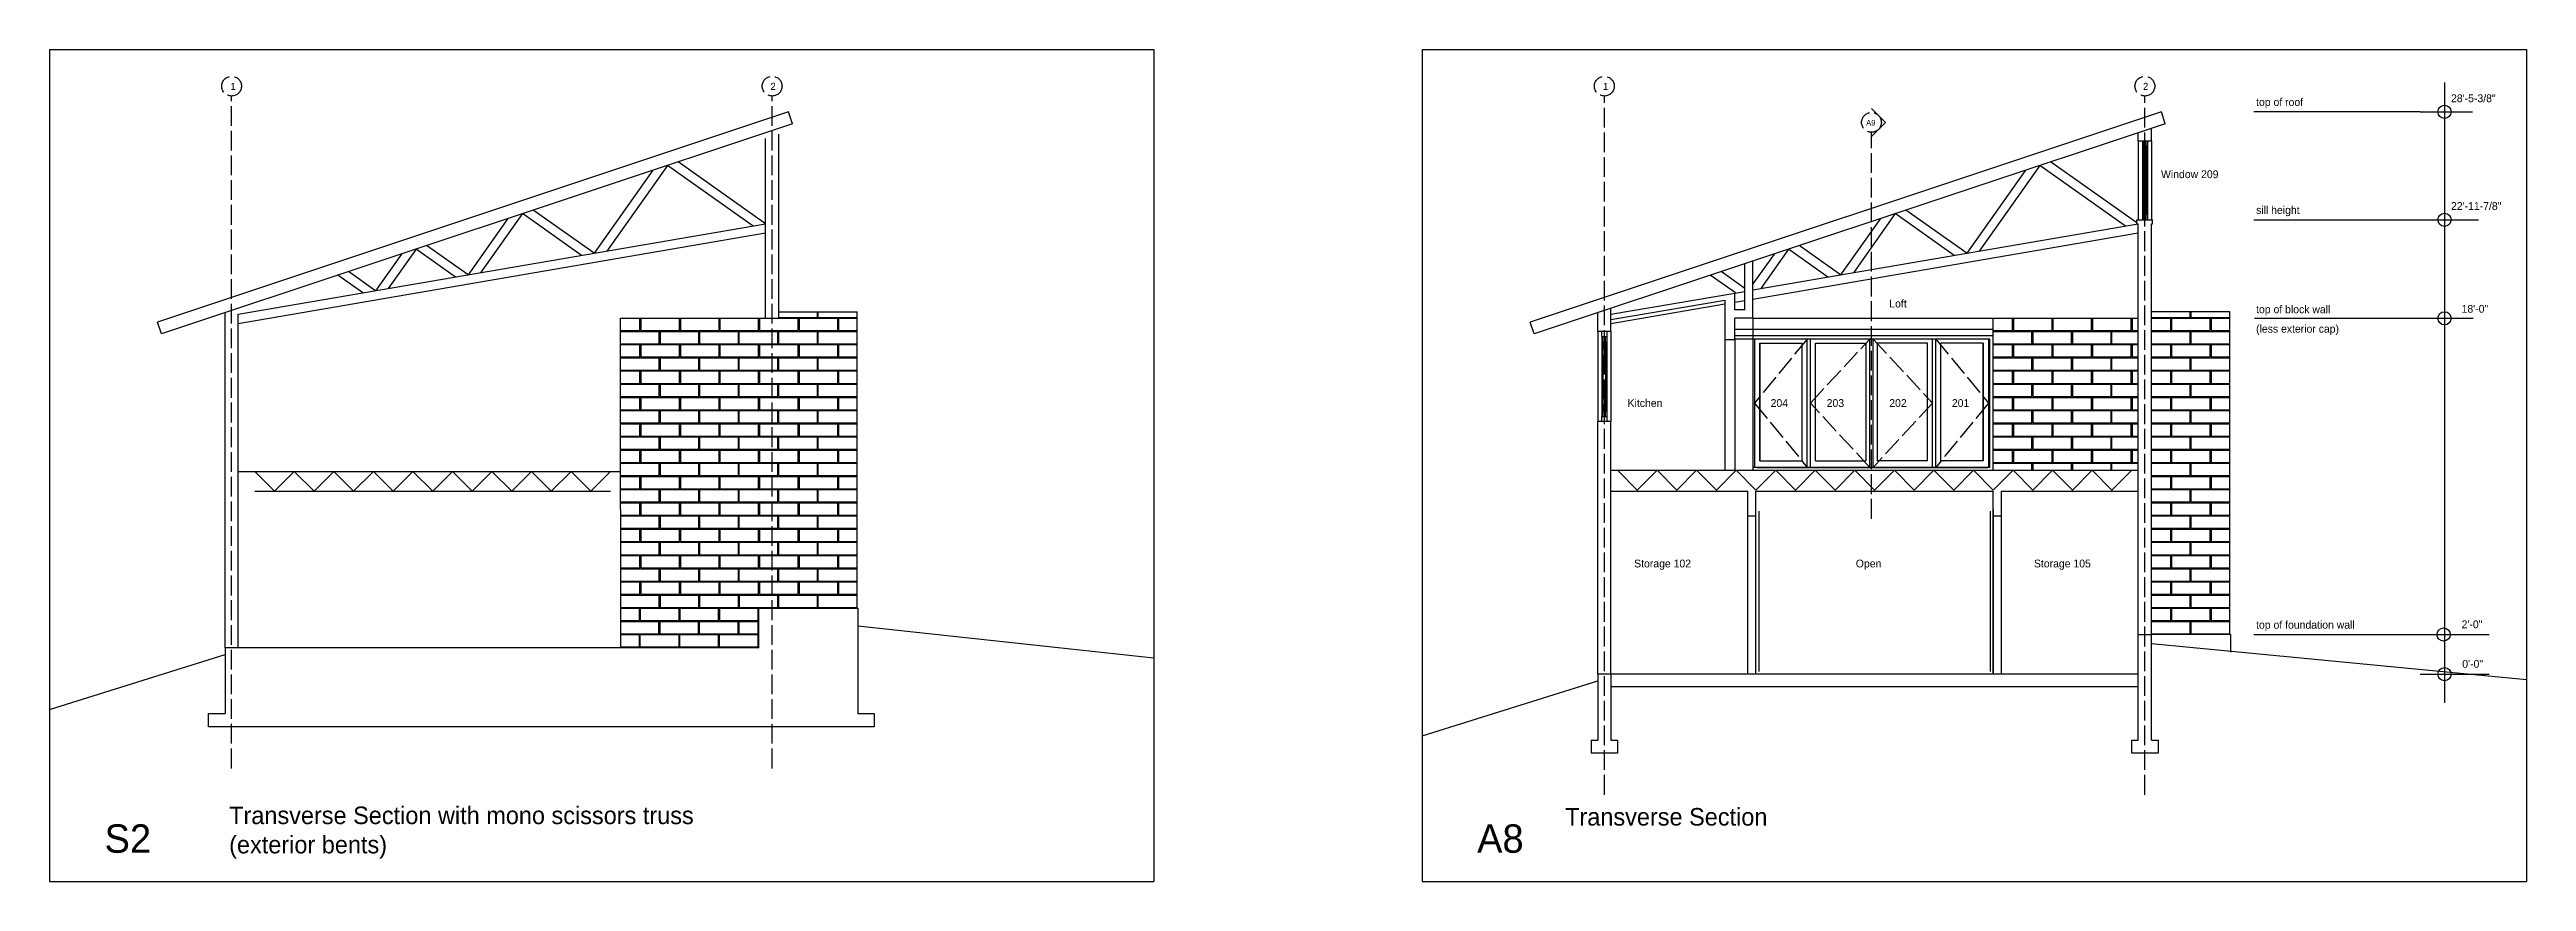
# Model space of a CAD drawing. Header units: inches. Extents: x 1267 to 6358, y -2516 to 4336.
# Drawn here: x 2972 to 4475, y -2516 to -2011 of the extents above; entities that cross this region are included whole.
import ezdxf

# ---------------------------------------------------------------- set-up
doc = ezdxf.new("R2010")
doc.units = ezdxf.units.IN
doc.header["$MEASUREMENT"] = 0
doc.linetypes.add('ACAD_ISO02W100', pattern=[15, 12, -3])
for name, color, linetype in [('blocks', 251, 'Continuous'), ('const', 7, 'Continuous'), ('e1', 7, 'Continuous'), ('e2', 251, 'Continuous'), ('glass', 172, 'Continuous'), ('glassSwing', 172, 'ACAD_ISO02W100'), ('grid', 252, 'ACAD_ISO02W100'), ('walls', 7, 'Continuous')]:
    doc.layers.add(name, color=color, linetype=linetype)

msp = doc.modelspace()

# ---------------------------------------------------------------- texts
at = {"layer": 'const', "attachment_point": 1}
for s, insert, char_height, width in [('1', (3081.5, -2031.3), 4.26, 1625.197), ('2', (3409.2, -2031.3), 4.26, 1625.197), ('1', (3914.4, -2031.3), 4.26, 1625.197), ('2', (4242.1, -2031.3), 4.26, 1625.197), ('top of roof', (4310.7, -2040.6), 4.736, 1805.775), ('28\'-5-3/8"', (4429, -2038.3), 4.74, 1805.775), ('A9', (4074.1, -2053.8), 3.41, 1300.158), ('Window 209', (4253, -2084.4), 4.74, 1805.775), ('22\'-11-7/8"', (4429, -2103.7), 4.736, 1805.775), ('sill height', (4310.7, -2106.1), 4.736, 1805.775), ('Loft', (4088.1, -2162.9), 4.74, 1805.775), ('top of block wall', (4310.7, -2166.4), 4.736, 1805.775), ('(less exterior cap)', (4310.7, -2178.2), 4.736, 1805.775), ('18\'-0"', (4435.4, -2166.1), 4.74, 1805.775), ('Kitchen', (3929.3, -2223.3), 4.74, 1805.775), ('204', (4016.1, -2223.3), 4.74, 1805.775), ('203', (4050.1, -2223.3), 4.74, 1805.775), ('202', (4088.1, -2223.3), 4.74, 1805.775), ('201', (4126.1, -2223.3), 4.74, 1805.775), ('Storage 102', (3933.3, -2320.7), 4.736, 1805.775), ('Open', (4067.8, -2320.7), 4.74, 1805.775), ('Storage 105', (4175.9, -2320.7), 4.736, 1805.775), ('top of foundation wall', (4310.7, -2357.9), 4.736, 1805.775), ('2\'-0"', (4435.4, -2357.6), 4.74, 1805.775), ('0\'-0"', (4435.8, -2381.6), 4.74, 1805.775), ('Transverse Section with mono scissors truss\\P(exterior bents)', (3080.7, -2470.6), 10.656, 4062.993), ('Transverse Section', (3891.4, -2471.5), 10.656, 4062.993), ('S2', (3005.1, -2481.4), 17.26, 6582.049), ('A8', (3838, -2481.4), 17.26, 6582.049)]:
    msp.add_mtext(s, dxfattribs=dict(at, insert=insert, char_height=char_height, width=width))

# ---------------------------------------------------------------- linework, layer by layer
for p, q in [((2971.7, -2011.1), (3641.8, -2011.1)), ((2971.7, -2011.1), (2971.7, -2516.1)), ((3641.8, -2011.1), (3641.8, -2516.1)), ((3804.6, -2011.1), (4474.8, -2011.1)), ((3804.6, -2011.1), (3804.6, -2516.1)), ((4474.8, -2011.1), (4474.8, -2516.1)), ((3402.2, -2350.2), (3414.2, -2350.2)), ((4239.2, -2366.2), (4247.2, -2366.2)), ((2971.7, -2516.1), (3641.8, -2516.1)), ((3804.6, -2516.1), (4474.8, -2516.1))]:
    msp.add_line(p, q)
at = {"layer": 'blocks'}
for p, q in [((3330, -2181.7), (3330, -2174.2)), ((3330.5, -2174.2), (3330.5, -2181.7)), ((3354, -2181.7), (3354, -2174.2)), ((3354.5, -2174.2), (3354.5, -2181.7)), ((3378, -2181.7), (3378, -2174.2)), ((3378.5, -2174.2), (3378.5, -2181.7)), ((3402, -2181.7), (3402, -2174.2)), ((3402.5, -2174.2), (3402.5, -2181.7)), ((3414.2, -2173.7), (3414.2, -2170.2)), ((3414.2, -2173.7), (3437.7, -2173.7)), ((3414.2, -2174.2), (3426, -2174.2)), ((3426, -2181.7), (3426, -2174.2)), ((3426.5, -2174.2), (3450, -2174.2)), ((3426.5, -2174.2), (3426.5, -2181.7)), ((3437.7, -2173.7), (3437.7, -2170.2)), ((3438.2, -2173.7), (3438.2, -2170.2)), ((3438.2, -2173.7), (3461.7, -2173.7)), ((3450, -2181.7), (3450, -2174.2)), ((3450.5, -2174.2), (3461.7, -2174.2)), ((3450.5, -2174.2), (3450.5, -2181.7)), ((4162.9, -2181.7), (4162.9, -2174.2)), ((4163.4, -2174.2), (4163.4, -2181.7)), ((4186.9, -2181.7), (4186.9, -2174.2)), ((4187.4, -2174.2), (4187.4, -2181.7)), ((4210.9, -2181.7), (4210.9, -2174.2)), ((4211.4, -2174.2), (4211.4, -2181.7)), ((4234.9, -2181.7), (4234.9, -2174.2)), ((4235.4, -2174.2), (4235.4, -2181.7)), ((4247.2, -2173.7), (4270.7, -2173.7)), ((4247.2, -2174.2), (4258.9, -2174.2)), ((4258.9, -2181.7), (4258.9, -2174.2)), ((4259.4, -2174.2), (4282.9, -2174.2)), ((4259.4, -2174.2), (4259.4, -2181.7)), ((4270.7, -2173.7), (4270.7, -2170.2)), ((4271.2, -2173.7), (4271.2, -2170.2)), ((4271.2, -2173.7), (4294.7, -2173.7)), ((4282.9, -2181.7), (4282.9, -2174.2)), ((4283.4, -2174.2), (4294.7, -2174.2)), ((4283.4, -2174.2), (4283.4, -2181.7)), ((3318.2, -2181.7), (3330, -2181.7)), ((3318.2, -2182.2), (3341.7, -2182.2)), ((3318.2, -2189.7), (3341.7, -2189.7)), ((3318.2, -2190.2), (3330, -2190.2)), ((3330, -2197.7), (3330, -2190.2)), ((3330.5, -2181.7), (3354, -2181.7)), ((3330.5, -2190.2), (3330.5, -2197.7)), ((3330.5, -2190.2), (3354, -2190.2)), ((3341.7, -2189.7), (3341.7, -2182.2)), ((3342.2, -2182.2), (3365.7, -2182.2)), ((3342.2, -2182.2), (3342.2, -2189.7)), ((3342.2, -2189.7), (3365.7, -2189.7)), ((3354, -2197.7), (3354, -2190.2)), ((3354.5, -2181.7), (3378, -2181.7)), ((3354.5, -2190.2), (3378, -2190.2)), ((3354.5, -2190.2), (3354.5, -2197.7)), ((3365.7, -2189.7), (3365.7, -2182.2)), ((3366.2, -2182.2), (3366.2, -2189.7)), ((3366.2, -2182.2), (3389.7, -2182.2)), ((3366.2, -2189.7), (3389.7, -2189.7)), ((3378, -2197.7), (3378, -2190.2)), ((3378.5, -2181.7), (3402, -2181.7)), ((3378.5, -2190.2), (3402, -2190.2)), ((3378.5, -2190.2), (3378.5, -2197.7)), ((3389.7, -2189.7), (3389.7, -2182.2)), ((3390.2, -2189.7), (3390.2, -2182.2)), ((3390.2, -2182.2), (3413.7, -2182.2)), ((3390.2, -2189.7), (3413.7, -2189.7)), ((3402, -2197.7), (3402, -2190.2)), ((3402.5, -2181.7), (3426, -2181.7)), ((3402.5, -2190.2), (3402.5, -2197.7)), ((3402.5, -2190.2), (3426, -2190.2)), ((3413.7, -2189.7), (3413.7, -2182.2)), ((3414.2, -2182.2), (3437.7, -2182.2)), ((3414.2, -2189.7), (3414.2, -2182.2)), ((3414.2, -2189.7), (3437.7, -2189.7)), ((3426, -2197.7), (3426, -2190.2)), ((3426.5, -2181.7), (3450, -2181.7)), ((3426.5, -2190.2), (3450, -2190.2)), ((3426.5, -2190.2), (3426.5, -2197.7)), ((3437.7, -2189.7), (3437.7, -2182.2)), ((3438.2, -2189.7), (3438.2, -2182.2)), ((3438.2, -2182.2), (3461.7, -2182.2)), ((3438.2, -2189.7), (3461.7, -2189.7)), ((3450, -2197.7), (3450, -2190.2)), ((3450.5, -2181.7), (3461.7, -2181.7)), ((3450.5, -2190.2), (3450.5, -2197.7)), ((3450.5, -2190.2), (3461.7, -2190.2)), ((4151.2, -2181.7), (4162.9, -2181.7)), ((4151.2, -2182.2), (4174.7, -2182.2)), ((4151.2, -2189.7), (4174.7, -2189.7)), ((4151.2, -2190.2), (4162.9, -2190.2)), ((4162.9, -2197.7), (4162.9, -2190.2)), ((4163.4, -2181.7), (4186.9, -2181.7)), ((4163.4, -2190.2), (4186.9, -2190.2)), ((4163.4, -2190.2), (4163.4, -2197.7)), ((4174.7, -2189.7), (4174.7, -2182.2)), ((4175.2, -2182.2), (4198.7, -2182.2)), ((4175.2, -2182.2), (4175.2, -2189.7)), ((4175.2, -2189.7), (4198.7, -2189.7)), ((4186.9, -2197.7), (4186.9, -2190.2)), ((4187.4, -2181.7), (4210.9, -2181.7)), ((4187.4, -2190.2), (4187.4, -2197.7)), ((4187.4, -2190.2), (4210.9, -2190.2)), ((4198.7, -2189.7), (4198.7, -2182.2)), ((4199.2, -2182.2), (4199.2, -2189.7)), ((4199.2, -2182.2), (4222.7, -2182.2)), ((4199.2, -2189.7), (4222.7, -2189.7)), ((4210.9, -2197.7), (4210.9, -2190.2)), ((4211.4, -2181.7), (4234.9, -2181.7)), ((4211.4, -2190.2), (4234.9, -2190.2)), ((4211.4, -2190.2), (4211.4, -2197.7)), ((4222.7, -2189.7), (4222.7, -2182.2)), ((4223.2, -2182.2), (4239.2, -2182.2)), ((4223.2, -2189.7), (4223.2, -2182.2)), ((4223.2, -2189.7), (4239.2, -2189.7)), ((4234.9, -2197.7), (4234.9, -2190.2)), ((4235.4, -2181.7), (4239.2, -2181.7)), ((4235.4, -2190.2), (4235.4, -2197.7)), ((4235.4, -2190.2), (4239.2, -2190.2)), ((4247.2, -2181.7), (4258.9, -2181.7)), ((4247.2, -2182.2), (4270.7, -2182.2)), ((4247.2, -2189.7), (4270.7, -2189.7)), ((4247.2, -2190.2), (4258.9, -2190.2)), ((4258.9, -2197.7), (4258.9, -2190.2)), ((4259.4, -2181.7), (4282.9, -2181.7)), ((4259.4, -2190.2), (4259.4, -2197.7)), ((4259.4, -2190.2), (4282.9, -2190.2)), ((4270.7, -2189.7), (4270.7, -2182.2)), ((4271.2, -2182.2), (4294.7, -2182.2)), ((4271.2, -2189.7), (4271.2, -2182.2)), ((4271.2, -2189.7), (4294.7, -2189.7)), ((4282.9, -2197.7), (4282.9, -2190.2)), ((4283.4, -2181.7), (4294.7, -2181.7)), ((4283.4, -2190.2), (4294.7, -2190.2)), ((4283.4, -2190.2), (4283.4, -2197.7)), ((3318.2, -2197.7), (3330, -2197.7)), ((3318.2, -2198.2), (3341.7, -2198.2)), ((3318.2, -2205.7), (3341.7, -2205.7)), ((3318.2, -2206.2), (3330, -2206.2)), ((3330, -2213.7), (3330, -2206.2)), ((3330.5, -2197.7), (3354, -2197.7)), ((3330.5, -2206.2), (3354, -2206.2)), ((3330.5, -2206.2), (3330.5, -2213.7)), ((3341.7, -2205.7), (3341.7, -2198.2)), ((3342.2, -2198.2), (3365.7, -2198.2)), ((3342.2, -2198.2), (3342.2, -2205.7)), ((3342.2, -2205.7), (3365.7, -2205.7)), ((3354, -2213.7), (3354, -2206.2)), ((3354.5, -2197.7), (3378, -2197.7)), ((3354.5, -2206.2), (3378, -2206.2)), ((3354.5, -2206.2), (3354.5, -2213.7)), ((3365.7, -2205.7), (3365.7, -2198.2)), ((3366.2, -2198.2), (3366.2, -2205.7)), ((3366.2, -2198.2), (3389.7, -2198.2)), ((3366.2, -2205.7), (3389.7, -2205.7)), ((3378, -2213.7), (3378, -2206.2)), ((3378.5, -2197.7), (3402, -2197.7)), ((3378.5, -2206.2), (3402, -2206.2)), ((3378.5, -2206.2), (3378.5, -2213.7)), ((3389.7, -2205.7), (3389.7, -2198.2)), ((3390.2, -2205.7), (3390.2, -2198.2)), ((3390.2, -2198.2), (3413.7, -2198.2)), ((3390.2, -2205.7), (3413.7, -2205.7)), ((3402, -2213.7), (3402, -2206.2)), ((3402.5, -2197.7), (3426, -2197.7)), ((3402.5, -2206.2), (3426, -2206.2)), ((3402.5, -2206.2), (3402.5, -2213.7)), ((3413.7, -2205.7), (3413.7, -2198.2)), ((3414.2, -2198.2), (3437.7, -2198.2)), ((3414.2, -2205.7), (3414.2, -2198.2)), ((3414.2, -2205.7), (3437.7, -2205.7)), ((3426, -2213.7), (3426, -2206.2)), ((3426.5, -2197.7), (3450, -2197.7)), ((3426.5, -2206.2), (3450, -2206.2)), ((3426.5, -2206.2), (3426.5, -2213.7)), ((3437.7, -2205.7), (3437.7, -2198.2)), ((3438.2, -2205.7), (3438.2, -2198.2)), ((3438.2, -2198.2), (3461.7, -2198.2)), ((3438.2, -2205.7), (3461.7, -2205.7)), ((3450, -2213.7), (3450, -2206.2)), ((3450.5, -2197.7), (3461.7, -2197.7)), ((3450.5, -2206.2), (3461.7, -2206.2)), ((3450.5, -2206.2), (3450.5, -2213.7)), ((4151.2, -2197.7), (4162.9, -2197.7)), ((4151.2, -2198.2), (4174.7, -2198.2)), ((4151.2, -2205.7), (4174.7, -2205.7)), ((4151.2, -2206.2), (4162.9, -2206.2)), ((4162.9, -2213.7), (4162.9, -2206.2)), ((4163.4, -2197.7), (4186.9, -2197.7)), ((4163.4, -2206.2), (4186.9, -2206.2)), ((4163.4, -2206.2), (4163.4, -2213.7)), ((4174.7, -2205.7), (4174.7, -2198.2)), ((4175.2, -2198.2), (4198.7, -2198.2)), ((4175.2, -2198.2), (4175.2, -2205.7)), ((4175.2, -2205.7), (4198.7, -2205.7)), ((4186.9, -2213.7), (4186.9, -2206.2)), ((4187.4, -2197.7), (4210.9, -2197.7)), ((4187.4, -2206.2), (4187.4, -2213.7)), ((4187.4, -2206.2), (4210.9, -2206.2)), ((4198.7, -2205.7), (4198.7, -2198.2)), ((4199.2, -2198.2), (4199.2, -2205.7)), ((4199.2, -2198.2), (4222.7, -2198.2)), ((4199.2, -2205.7), (4222.7, -2205.7)), ((4210.9, -2213.7), (4210.9, -2206.2)), ((4211.4, -2197.7), (4234.9, -2197.7)), ((4211.4, -2206.2), (4234.9, -2206.2)), ((4211.4, -2206.2), (4211.4, -2213.7)), ((4222.7, -2205.7), (4222.7, -2198.2)), ((4223.2, -2198.2), (4239.2, -2198.2)), ((4223.2, -2205.7), (4223.2, -2198.2)), ((4223.2, -2205.7), (4239.2, -2205.7)), ((4234.9, -2213.7), (4234.9, -2206.2)), ((4235.4, -2197.7), (4239.2, -2197.7)), ((4235.4, -2206.2), (4235.4, -2213.7)), ((4235.4, -2206.2), (4239.2, -2206.2)), ((4247.2, -2197.7), (4258.9, -2197.7)), ((4247.2, -2198.2), (4270.7, -2198.2)), ((4247.2, -2205.7), (4270.7, -2205.7)), ((4247.2, -2206.2), (4258.9, -2206.2)), ((4258.9, -2213.7), (4258.9, -2206.2)), ((4259.4, -2197.7), (4282.9, -2197.7)), ((4259.4, -2206.2), (4259.4, -2213.7)), ((4259.4, -2206.2), (4282.9, -2206.2)), ((4270.7, -2205.7), (4270.7, -2198.2)), ((4271.2, -2198.2), (4294.7, -2198.2)), ((4271.2, -2205.7), (4271.2, -2198.2)), ((4271.2, -2205.7), (4294.7, -2205.7)), ((4282.9, -2213.7), (4282.9, -2206.2)), ((4283.4, -2197.7), (4294.7, -2197.7)), ((4283.4, -2206.2), (4283.4, -2213.7)), ((4283.4, -2206.2), (4294.7, -2206.2)), ((3318.2, -2213.7), (3330, -2213.7)), ((3318.2, -2214.2), (3341.7, -2214.2)), ((3318.2, -2221.7), (3341.7, -2221.7)), ((3318.2, -2222.2), (3330, -2222.2)), ((3330, -2229.7), (3330, -2222.2)), ((3330.5, -2213.7), (3354, -2213.7)), ((3330.5, -2222.2), (3330.5, -2229.7)), ((3330.5, -2222.2), (3354, -2222.2)), ((3341.7, -2221.7), (3341.7, -2214.2)), ((3342.2, -2214.2), (3365.7, -2214.2)), ((3342.2, -2214.2), (3342.2, -2221.7)), ((3342.2, -2221.7), (3365.7, -2221.7)), ((3354, -2229.7), (3354, -2222.2)), ((3354.5, -2213.7), (3378, -2213.7)), ((3354.5, -2222.2), (3378, -2222.2)), ((3354.5, -2222.2), (3354.5, -2229.7)), ((3365.7, -2221.7), (3365.7, -2214.2)), ((3366.2, -2214.2), (3366.2, -2221.7)), ((3366.2, -2214.2), (3389.7, -2214.2)), ((3366.2, -2221.7), (3389.7, -2221.7)), ((3378, -2229.7), (3378, -2222.2)), ((3378.5, -2213.7), (3402, -2213.7)), ((3378.5, -2222.2), (3402, -2222.2)), ((3378.5, -2222.2), (3378.5, -2229.7)), ((3389.7, -2221.7), (3389.7, -2214.2)), ((3390.2, -2214.2), (3413.7, -2214.2)), ((3390.2, -2221.7), (3390.2, -2214.2)), ((3390.2, -2221.7), (3413.7, -2221.7)), ((3402, -2229.7), (3402, -2222.2)), ((3402.5, -2213.7), (3426, -2213.7)), ((3402.5, -2222.2), (3402.5, -2229.7)), ((3402.5, -2222.2), (3426, -2222.2)), ((3413.7, -2221.7), (3413.7, -2214.2)), ((3414.2, -2214.2), (3437.7, -2214.2)), ((3414.2, -2221.7), (3414.2, -2214.2)), ((3414.2, -2221.7), (3437.7, -2221.7)), ((3426, -2229.7), (3426, -2222.2)), ((3426.5, -2213.7), (3450, -2213.7)), ((3426.5, -2222.2), (3450, -2222.2)), ((3426.5, -2222.2), (3426.5, -2229.7)), ((3437.7, -2221.7), (3437.7, -2214.2)), ((3438.2, -2214.2), (3461.7, -2214.2)), ((3438.2, -2221.7), (3438.2, -2214.2)), ((3438.2, -2221.7), (3461.7, -2221.7)), ((3450, -2229.7), (3450, -2222.2)), ((3450.5, -2213.7), (3461.7, -2213.7)), ((3450.5, -2222.2), (3450.5, -2229.7)), ((3450.5, -2222.2), (3461.7, -2222.2)), ((4151.2, -2213.7), (4162.9, -2213.7)), ((4151.2, -2214.2), (4174.7, -2214.2)), ((4151.2, -2221.7), (4174.7, -2221.7)), ((4151.2, -2222.2), (4162.9, -2222.2)), ((4162.9, -2229.7), (4162.9, -2222.2)), ((4163.4, -2213.7), (4186.9, -2213.7)), ((4163.4, -2222.2), (4186.9, -2222.2)), ((4163.4, -2222.2), (4163.4, -2229.7)), ((4174.7, -2221.7), (4174.7, -2214.2)), ((4175.2, -2214.2), (4175.2, -2221.7)), ((4175.2, -2214.2), (4198.7, -2214.2)), ((4175.2, -2221.7), (4198.7, -2221.7)), ((4186.9, -2229.7), (4186.9, -2222.2)), ((4187.4, -2213.7), (4210.9, -2213.7)), ((4187.4, -2222.2), (4187.4, -2229.7)), ((4187.4, -2222.2), (4210.9, -2222.2)), ((4198.7, -2221.7), (4198.7, -2214.2)), ((4199.2, -2214.2), (4199.2, -2221.7)), ((4199.2, -2214.2), (4222.7, -2214.2)), ((4199.2, -2221.7), (4222.7, -2221.7)), ((4210.9, -2229.7), (4210.9, -2222.2)), ((4211.4, -2213.7), (4234.9, -2213.7)), ((4211.4, -2222.2), (4234.9, -2222.2)), ((4211.4, -2222.2), (4211.4, -2229.7)), ((4222.7, -2221.7), (4222.7, -2214.2)), ((4223.2, -2214.2), (4239.2, -2214.2)), ((4223.2, -2221.7), (4223.2, -2214.2)), ((4223.2, -2221.7), (4239.2, -2221.7)), ((4234.9, -2229.7), (4234.9, -2222.2)), ((4235.4, -2213.7), (4239.2, -2213.7)), ((4235.4, -2222.2), (4235.4, -2229.7)), ((4235.4, -2222.2), (4239.2, -2222.2)), ((4247.2, -2213.7), (4258.9, -2213.7)), ((4247.2, -2214.2), (4270.7, -2214.2)), ((4247.2, -2221.7), (4270.7, -2221.7)), ((4247.2, -2222.2), (4258.9, -2222.2)), ((4258.9, -2229.7), (4258.9, -2222.2)), ((4259.4, -2213.7), (4282.9, -2213.7)), ((4259.4, -2222.2), (4259.4, -2229.7)), ((4259.4, -2222.2), (4282.9, -2222.2)), ((4270.7, -2221.7), (4270.7, -2214.2)), ((4271.2, -2221.7), (4271.2, -2214.2)), ((4271.2, -2214.2), (4294.7, -2214.2)), ((4271.2, -2221.7), (4294.7, -2221.7)), ((4282.9, -2229.7), (4282.9, -2222.2)), ((4283.4, -2213.7), (4294.7, -2213.7)), ((4283.4, -2222.2), (4294.7, -2222.2)), ((4283.4, -2222.2), (4283.4, -2229.7)), ((3318.2, -2229.7), (3330, -2229.7)), ((3318.2, -2230.2), (3341.7, -2230.2)), ((3318.2, -2237.7), (3341.7, -2237.7)), ((3318.2, -2238.2), (3330, -2238.2)), ((3330, -2245.7), (3330, -2238.2)), ((3330.5, -2229.7), (3354, -2229.7)), ((3330.5, -2238.2), (3330.5, -2245.7)), ((3330.5, -2238.2), (3354, -2238.2)), ((3341.7, -2237.7), (3341.7, -2230.2)), ((3342.2, -2230.2), (3365.7, -2230.2)), ((3342.2, -2230.2), (3342.2, -2237.7)), ((3342.2, -2237.7), (3365.7, -2237.7)), ((3354, -2245.7), (3354, -2238.2)), ((3354.5, -2229.7), (3378, -2229.7)), ((3354.5, -2238.2), (3354.5, -2245.7)), ((3354.5, -2238.2), (3378, -2238.2)), ((3365.7, -2237.7), (3365.7, -2230.2)), ((3366.2, -2230.2), (3366.2, -2237.7)), ((3366.2, -2230.2), (3389.7, -2230.2)), ((3366.2, -2237.7), (3389.7, -2237.7)), ((3378, -2245.7), (3378, -2238.2)), ((3378.5, -2229.7), (3402, -2229.7)), ((3378.5, -2238.2), (3378.5, -2245.7)), ((3378.5, -2238.2), (3402, -2238.2)), ((3389.7, -2237.7), (3389.7, -2230.2)), ((3390.2, -2237.7), (3390.2, -2230.2)), ((3390.2, -2230.2), (3413.7, -2230.2)), ((3390.2, -2237.7), (3413.7, -2237.7)), ((3402, -2245.7), (3402, -2238.2)), ((3402.5, -2229.7), (3426, -2229.7)), ((3402.5, -2238.2), (3402.5, -2245.7)), ((3402.5, -2238.2), (3426, -2238.2)), ((3413.7, -2237.7), (3413.7, -2230.2)), ((3414.2, -2230.2), (3437.7, -2230.2)), ((3414.2, -2237.7), (3414.2, -2230.2)), ((3414.2, -2237.7), (3437.7, -2237.7)), ((3426, -2245.7), (3426, -2238.2)), ((3426.5, -2229.7), (3450, -2229.7)), ((3426.5, -2238.2), (3450, -2238.2)), ((3426.5, -2238.2), (3426.5, -2245.7)), ((3437.7, -2237.7), (3437.7, -2230.2)), ((3438.2, -2237.7), (3438.2, -2230.2)), ((3438.2, -2230.2), (3461.7, -2230.2)), ((3438.2, -2237.7), (3461.7, -2237.7)), ((3450, -2245.7), (3450, -2238.2)), ((3450.5, -2229.7), (3461.7, -2229.7)), ((3450.5, -2238.2), (3450.5, -2245.7)), ((3450.5, -2238.2), (3461.7, -2238.2)), ((4151.2, -2229.7), (4162.9, -2229.7)), ((4151.2, -2230.2), (4174.7, -2230.2)), ((4151.2, -2237.7), (4174.7, -2237.7)), ((4151.2, -2238.2), (4162.9, -2238.2)), ((4162.9, -2245.7), (4162.9, -2238.2)), ((4163.4, -2229.7), (4186.9, -2229.7)), ((4163.4, -2238.2), (4186.9, -2238.2)), ((4163.4, -2238.2), (4163.4, -2245.7)), ((4174.7, -2237.7), (4174.7, -2230.2)), ((4175.2, -2230.2), (4198.7, -2230.2)), ((4175.2, -2230.2), (4175.2, -2237.7)), ((4175.2, -2237.7), (4198.7, -2237.7)), ((4186.9, -2245.7), (4186.9, -2238.2)), ((4187.4, -2229.7), (4210.9, -2229.7)), ((4187.4, -2238.2), (4187.4, -2245.7)), ((4187.4, -2238.2), (4210.9, -2238.2)), ((4198.7, -2237.7), (4198.7, -2230.2)), ((4199.2, -2230.2), (4199.2, -2237.7)), ((4199.2, -2230.2), (4222.7, -2230.2)), ((4199.2, -2237.7), (4222.7, -2237.7)), ((4210.9, -2245.7), (4210.9, -2238.2)), ((4211.4, -2229.7), (4234.9, -2229.7)), ((4211.4, -2238.2), (4211.4, -2245.7)), ((4211.4, -2238.2), (4234.9, -2238.2)), ((4222.7, -2237.7), (4222.7, -2230.2)), ((4223.2, -2230.2), (4239.2, -2230.2)), ((4223.2, -2237.7), (4223.2, -2230.2)), ((4223.2, -2237.7), (4239.2, -2237.7)), ((4234.9, -2245.7), (4234.9, -2238.2)), ((4235.4, -2229.7), (4239.2, -2229.7)), ((4235.4, -2238.2), (4235.4, -2245.7)), ((4235.4, -2238.2), (4239.2, -2238.2)), ((4247.2, -2229.7), (4258.9, -2229.7)), ((4247.2, -2230.2), (4270.7, -2230.2)), ((4247.2, -2237.7), (4270.7, -2237.7)), ((4247.2, -2238.2), (4258.9, -2238.2)), ((4258.9, -2245.7), (4258.9, -2238.2)), ((4259.4, -2229.7), (4282.9, -2229.7)), ((4259.4, -2238.2), (4259.4, -2245.7)), ((4259.4, -2238.2), (4282.9, -2238.2)), ((4270.7, -2237.7), (4270.7, -2230.2)), ((4271.2, -2230.2), (4294.7, -2230.2)), ((4271.2, -2237.7), (4271.2, -2230.2)), ((4271.2, -2237.7), (4294.7, -2237.7)), ((4282.9, -2245.7), (4282.9, -2238.2)), ((4283.4, -2229.7), (4294.7, -2229.7)), ((4283.4, -2238.2), (4283.4, -2245.7)), ((4283.4, -2238.2), (4294.7, -2238.2)), ((3318.2, -2245.7), (3330, -2245.7)), ((3318.2, -2246.2), (3341.7, -2246.2)), ((3318.2, -2253.7), (3341.7, -2253.7)), ((3318.2, -2254.2), (3330, -2254.2)), ((3330, -2261.7), (3330, -2254.2)), ((3330.5, -2245.7), (3354, -2245.7)), ((3330.5, -2254.2), (3330.5, -2261.7)), ((3330.5, -2254.2), (3354, -2254.2)), ((3341.7, -2253.7), (3341.7, -2246.2)), ((3342.2, -2246.2), (3365.7, -2246.2)), ((3342.2, -2246.2), (3342.2, -2253.7)), ((3342.2, -2253.7), (3365.7, -2253.7)), ((3354, -2261.7), (3354, -2254.2)), ((3354.5, -2245.7), (3378, -2245.7)), ((3354.5, -2254.2), (3378, -2254.2)), ((3354.5, -2254.2), (3354.5, -2261.7)), ((3365.7, -2253.7), (3365.7, -2246.2)), ((3366.2, -2246.2), (3366.2, -2253.7)), ((3366.2, -2246.2), (3389.7, -2246.2)), ((3366.2, -2253.7), (3389.7, -2253.7)), ((3378, -2261.7), (3378, -2254.2)), ((3378.5, -2245.7), (3402, -2245.7)), ((3378.5, -2254.2), (3402, -2254.2)), ((3378.5, -2254.2), (3378.5, -2261.7)), ((3389.7, -2253.7), (3389.7, -2246.2)), ((3390.2, -2253.7), (3390.2, -2246.2)), ((3390.2, -2246.2), (3413.7, -2246.2)), ((3390.2, -2253.7), (3413.7, -2253.7)), ((3402, -2261.7), (3402, -2254.2)), ((3402.5, -2245.7), (3426, -2245.7)), ((3402.5, -2254.2), (3402.5, -2261.7)), ((3402.5, -2254.2), (3426, -2254.2)), ((3413.7, -2253.7), (3413.7, -2246.2)), ((3414.2, -2246.2), (3437.7, -2246.2)), ((3414.2, -2253.7), (3414.2, -2246.2)), ((3414.2, -2253.7), (3437.7, -2253.7)), ((3426, -2261.7), (3426, -2254.2)), ((3426.5, -2245.7), (3450, -2245.7)), ((3426.5, -2254.2), (3450, -2254.2)), ((3426.5, -2254.2), (3426.5, -2261.7)), ((3437.7, -2253.7), (3437.7, -2246.2)), ((3438.2, -2253.7), (3438.2, -2246.2)), ((3438.2, -2246.2), (3461.7, -2246.2)), ((3438.2, -2253.7), (3461.7, -2253.7)), ((3450, -2261.7), (3450, -2254.2)), ((3450.5, -2245.7), (3461.7, -2245.7)), ((3450.5, -2254.2), (3450.5, -2261.7)), ((3450.5, -2254.2), (3461.7, -2254.2)), ((4151.2, -2245.7), (4162.9, -2245.7)), ((4151.2, -2246.2), (4174.7, -2246.2)), ((4151.2, -2253.7), (4174.7, -2253.7)), ((4151.2, -2254.2), (4162.9, -2254.2)), ((4162.9, -2261.7), (4162.9, -2254.2)), ((4163.4, -2245.7), (4186.9, -2245.7)), ((4163.4, -2254.2), (4186.9, -2254.2)), ((4163.4, -2254.2), (4163.4, -2261.7)), ((4174.7, -2253.7), (4174.7, -2246.2)), ((4175.2, -2246.2), (4198.7, -2246.2)), ((4175.2, -2246.2), (4175.2, -2253.7)), ((4175.2, -2253.7), (4198.7, -2253.7)), ((4186.9, -2261.7), (4186.9, -2254.2)), ((4187.4, -2245.7), (4210.9, -2245.7)), ((4187.4, -2254.2), (4210.9, -2254.2)), ((4187.4, -2254.2), (4187.4, -2261.7)), ((4198.7, -2253.7), (4198.7, -2246.2)), ((4199.2, -2246.2), (4199.2, -2253.7)), ((4199.2, -2246.2), (4222.7, -2246.2)), ((4199.2, -2253.7), (4222.7, -2253.7)), ((4210.9, -2261.7), (4210.9, -2254.2)), ((4211.4, -2245.7), (4234.9, -2245.7)), ((4211.4, -2254.2), (4234.9, -2254.2)), ((4211.4, -2254.2), (4211.4, -2261.7)), ((4222.7, -2253.7), (4222.7, -2246.2)), ((4223.2, -2246.2), (4239.2, -2246.2)), ((4223.2, -2253.7), (4223.2, -2246.2)), ((4223.2, -2253.7), (4239.2, -2253.7)), ((4234.9, -2261.7), (4234.9, -2254.2)), ((4235.4, -2245.7), (4239.2, -2245.7)), ((4235.4, -2254.2), (4235.4, -2261.7)), ((4235.4, -2254.2), (4239.2, -2254.2)), ((4247.2, -2245.7), (4258.9, -2245.7)), ((4247.2, -2246.2), (4270.7, -2246.2)), ((4247.2, -2253.7), (4270.7, -2253.7)), ((4247.2, -2254.2), (4258.9, -2254.2)), ((4258.9, -2261.7), (4258.9, -2254.2)), ((4259.4, -2245.7), (4282.9, -2245.7)), ((4259.4, -2254.2), (4282.9, -2254.2)), ((4259.4, -2254.2), (4259.4, -2261.7)), ((4270.7, -2253.7), (4270.7, -2246.2)), ((4271.2, -2246.2), (4294.7, -2246.2)), ((4271.2, -2253.7), (4271.2, -2246.2)), ((4271.2, -2253.7), (4294.7, -2253.7)), ((4282.9, -2261.7), (4282.9, -2254.2)), ((4283.4, -2245.7), (4294.7, -2245.7)), ((4283.4, -2254.2), (4294.7, -2254.2)), ((4283.4, -2254.2), (4283.4, -2261.7)), ((3318.2, -2261.7), (3330, -2261.7)), ((3318.2, -2262.2), (3341.7, -2262.2)), ((3330.5, -2261.7), (3354, -2261.7)), ((3341.7, -2269.7), (3341.7, -2262.2)), ((3342.2, -2262.2), (3365.7, -2262.2)), ((3342.2, -2262.2), (3342.2, -2269.7)), ((3354.5, -2261.7), (3378, -2261.7)), ((3365.7, -2269.7), (3365.7, -2262.2)), ((3366.2, -2262.2), (3366.2, -2269.7)), ((3366.2, -2262.2), (3389.7, -2262.2)), ((3378.5, -2261.7), (3402, -2261.7)), ((3389.7, -2269.7), (3389.7, -2262.2)), ((3390.2, -2262.2), (3413.7, -2262.2)), ((3390.2, -2269.7), (3390.2, -2262.2)), ((3402.5, -2261.7), (3426, -2261.7)), ((3413.7, -2269.7), (3413.7, -2262.2)), ((3414.2, -2262.2), (3437.7, -2262.2)), ((3414.2, -2269.7), (3414.2, -2262.2)), ((3426.5, -2261.7), (3450, -2261.7)), ((3437.7, -2269.7), (3437.7, -2262.2)), ((3438.2, -2262.2), (3461.7, -2262.2)), ((3438.2, -2269.7), (3438.2, -2262.2)), ((3450.5, -2261.7), (3461.7, -2261.7)), ((4151.2, -2261.7), (4162.9, -2261.7)), ((4151.2, -2262.2), (4174.7, -2262.2)), ((4163.4, -2261.7), (4186.9, -2261.7)), ((4174.7, -2266.5), (4174.7, -2262.2)), ((4175.2, -2262.2), (4175.2, -2266.5)), ((4175.2, -2262.2), (4198.7, -2262.2)), ((4187.4, -2261.7), (4210.9, -2261.7)), ((4198.7, -2266.5), (4198.7, -2262.2)), ((4199.2, -2262.2), (4199.2, -2266.5)), ((4199.2, -2262.2), (4222.7, -2262.2)), ((4211.4, -2261.7), (4234.9, -2261.7)), ((4222.7, -2266.5), (4222.7, -2262.2)), ((4223.2, -2262.2), (4239.2, -2262.2)), ((4223.2, -2266.5), (4223.2, -2262.2)), ((4235.4, -2261.7), (4239.2, -2261.7)), ((4247.2, -2261.7), (4258.9, -2261.7)), ((4247.2, -2262.2), (4270.7, -2262.2)), ((4259.4, -2261.7), (4282.9, -2261.7)), ((4270.7, -2269.7), (4270.7, -2262.2)), ((4271.2, -2269.7), (4271.2, -2262.2)), ((4271.2, -2262.2), (4294.7, -2262.2)), ((4283.4, -2261.7), (4294.7, -2261.7)), ((3318.2, -2269.7), (3341.7, -2269.7)), ((3318.2, -2270.2), (3330, -2270.2)), ((3318.2, -2277.7), (3330, -2277.7)), ((3318.2, -2278.2), (3341.7, -2278.2)), ((3330, -2277.7), (3330, -2270.2)), ((3330.5, -2270.2), (3330.5, -2277.7)), ((3330.5, -2270.2), (3354, -2270.2)), ((3330.5, -2277.7), (3354, -2277.7)), ((3341.7, -2285.7), (3341.7, -2278.2)), ((3342.2, -2269.7), (3365.7, -2269.7)), ((3342.2, -2278.2), (3365.7, -2278.2)), ((3342.2, -2278.2), (3342.2, -2285.7)), ((3354, -2277.7), (3354, -2270.2)), ((3354.5, -2270.2), (3378, -2270.2)), ((3354.5, -2270.2), (3354.5, -2277.7)), ((3354.5, -2277.7), (3378, -2277.7)), ((3365.7, -2285.7), (3365.7, -2278.2)), ((3366.2, -2269.7), (3389.7, -2269.7)), ((3366.2, -2278.2), (3366.2, -2285.7)), ((3366.2, -2278.2), (3389.7, -2278.2)), ((3378, -2277.7), (3378, -2270.2)), ((3378.5, -2270.2), (3402, -2270.2)), ((3378.5, -2270.2), (3378.5, -2277.7)), ((3378.5, -2277.7), (3402, -2277.7)), ((3389.7, -2285.7), (3389.7, -2278.2)), ((3390.2, -2269.7), (3413.7, -2269.7)), ((3390.2, -2285.7), (3390.2, -2278.2)), ((3390.2, -2278.2), (3413.7, -2278.2)), ((3402, -2277.7), (3402, -2270.2)), ((3402.5, -2270.2), (3402.5, -2277.7)), ((3402.5, -2270.2), (3426, -2270.2)), ((3402.5, -2277.7), (3426, -2277.7)), ((3413.7, -2285.7), (3413.7, -2278.2)), ((3414.2, -2269.7), (3437.7, -2269.7)), ((3414.2, -2278.2), (3437.7, -2278.2)), ((3414.2, -2285.7), (3414.2, -2278.2)), ((3426, -2277.7), (3426, -2270.2)), ((3426.5, -2270.2), (3450, -2270.2)), ((3426.5, -2270.2), (3426.5, -2277.7)), ((3426.5, -2277.7), (3450, -2277.7)), ((3437.7, -2285.7), (3437.7, -2278.2)), ((3438.2, -2269.7), (3461.7, -2269.7)), ((3438.2, -2285.7), (3438.2, -2278.2)), ((3438.2, -2278.2), (3461.7, -2278.2)), ((3450, -2277.7), (3450, -2270.2)), ((3450.5, -2270.2), (3450.5, -2277.7)), ((3450.5, -2270.2), (3461.7, -2270.2)), ((3450.5, -2277.7), (3461.7, -2277.7)), ((4247.2, -2269.7), (4270.7, -2269.7)), ((4247.2, -2270.2), (4258.9, -2270.2)), ((4247.2, -2277.7), (4258.9, -2277.7)), ((4247.2, -2278.2), (4270.7, -2278.2)), ((4258.9, -2277.7), (4258.9, -2270.2)), ((4259.4, -2270.2), (4259.4, -2277.7)), ((4259.4, -2270.2), (4282.9, -2270.2)), ((4259.4, -2277.7), (4282.9, -2277.7)), ((4270.7, -2285.7), (4270.7, -2278.2)), ((4271.2, -2269.7), (4294.7, -2269.7)), ((4271.2, -2285.7), (4271.2, -2278.2)), ((4271.2, -2278.2), (4294.7, -2278.2)), ((4282.9, -2277.7), (4282.9, -2270.2)), ((4283.4, -2270.2), (4294.7, -2270.2)), ((4283.4, -2270.2), (4283.4, -2277.7)), ((4283.4, -2277.7), (4294.7, -2277.7)), ((3318.2, -2285.7), (3341.7, -2285.7)), ((3318.2, -2286.2), (3330, -2286.2)), ((3318.2, -2293.7), (3330, -2293.7)), ((3318.2, -2294.2), (3341.7, -2294.2)), ((3330, -2293.7), (3330, -2286.2)), ((3330.5, -2286.2), (3330.5, -2293.7)), ((3330.5, -2286.2), (3354, -2286.2)), ((3330.5, -2293.7), (3354, -2293.7)), ((3341.7, -2301.7), (3341.7, -2294.2)), ((3342.2, -2285.7), (3365.7, -2285.7)), ((3342.2, -2294.2), (3365.7, -2294.2)), ((3342.2, -2294.2), (3342.2, -2301.7)), ((3354, -2293.7), (3354, -2286.2)), ((3354.5, -2286.2), (3378, -2286.2)), ((3354.5, -2286.2), (3354.5, -2293.7)), ((3354.5, -2293.7), (3378, -2293.7)), ((3365.7, -2301.7), (3365.7, -2294.2)), ((3366.2, -2285.7), (3389.7, -2285.7)), ((3366.2, -2294.2), (3366.2, -2301.7)), ((3366.2, -2294.2), (3389.7, -2294.2)), ((3378, -2293.7), (3378, -2286.2)), ((3378.5, -2286.2), (3402, -2286.2)), ((3378.5, -2286.2), (3378.5, -2293.7)), ((3378.5, -2293.7), (3402, -2293.7)), ((3389.7, -2301.7), (3389.7, -2294.2)), ((3390.2, -2285.7), (3413.7, -2285.7)), ((3390.2, -2301.7), (3390.2, -2294.2)), ((3390.2, -2294.2), (3413.7, -2294.2)), ((3402, -2293.7), (3402, -2286.2)), ((3402.5, -2286.2), (3402.5, -2293.7)), ((3402.5, -2286.2), (3426, -2286.2)), ((3402.5, -2293.7), (3426, -2293.7)), ((3413.7, -2301.7), (3413.7, -2294.2)), ((3414.2, -2285.7), (3437.7, -2285.7)), ((3414.2, -2294.2), (3437.7, -2294.2)), ((3414.2, -2301.7), (3414.2, -2294.2)), ((3426, -2293.7), (3426, -2286.2)), ((3426.5, -2286.2), (3450, -2286.2)), ((3426.5, -2286.2), (3426.5, -2293.7)), ((3426.5, -2293.7), (3450, -2293.7)), ((3437.7, -2301.7), (3437.7, -2294.2)), ((3438.2, -2285.7), (3461.7, -2285.7)), ((3438.2, -2301.7), (3438.2, -2294.2)), ((3438.2, -2294.2), (3461.7, -2294.2)), ((3450, -2293.7), (3450, -2286.2)), ((3450.5, -2286.2), (3450.5, -2293.7)), ((3450.5, -2286.2), (3461.7, -2286.2)), ((3450.5, -2293.7), (3461.7, -2293.7)), ((4247.2, -2285.7), (4270.7, -2285.7)), ((4247.2, -2286.2), (4258.9, -2286.2)), ((4247.2, -2293.7), (4258.9, -2293.7)), ((4247.2, -2294.2), (4270.7, -2294.2)), ((4258.9, -2293.7), (4258.9, -2286.2)), ((4259.4, -2286.2), (4259.4, -2293.7)), ((4259.4, -2286.2), (4282.9, -2286.2)), ((4259.4, -2293.7), (4282.9, -2293.7)), ((4270.7, -2301.7), (4270.7, -2294.2)), ((4271.2, -2285.7), (4294.7, -2285.7)), ((4271.2, -2294.2), (4294.7, -2294.2)), ((4271.2, -2301.7), (4271.2, -2294.2)), ((4282.9, -2293.7), (4282.9, -2286.2)), ((4283.4, -2286.2), (4294.7, -2286.2)), ((4283.4, -2286.2), (4283.4, -2293.7)), ((4283.4, -2293.7), (4294.7, -2293.7)), ((3318.2, -2301.7), (3341.7, -2301.7)), ((3318.2, -2302.2), (3330, -2302.2)), ((3318.2, -2309.7), (3330, -2309.7)), ((3318.2, -2310.2), (3341.7, -2310.2)), ((3330, -2309.7), (3330, -2302.2)), ((3330.5, -2302.2), (3330.5, -2309.7)), ((3330.5, -2302.2), (3354, -2302.2)), ((3330.5, -2309.7), (3354, -2309.7)), ((3341.7, -2317.7), (3341.7, -2310.2)), ((3342.2, -2301.7), (3365.7, -2301.7)), ((3342.2, -2310.2), (3365.7, -2310.2)), ((3342.2, -2310.2), (3342.2, -2317.7)), ((3354, -2309.7), (3354, -2302.2)), ((3354.5, -2302.2), (3378, -2302.2)), ((3354.5, -2302.2), (3354.5, -2309.7)), ((3354.5, -2309.7), (3378, -2309.7)), ((3365.7, -2317.7), (3365.7, -2310.2)), ((3366.2, -2301.7), (3389.7, -2301.7)), ((3366.2, -2310.2), (3366.2, -2317.7)), ((3366.2, -2310.2), (3389.7, -2310.2)), ((3378, -2309.7), (3378, -2302.2)), ((3378.5, -2302.2), (3402, -2302.2)), ((3378.5, -2302.2), (3378.5, -2309.7)), ((3378.5, -2309.7), (3402, -2309.7)), ((3389.7, -2317.7), (3389.7, -2310.2)), ((3390.2, -2301.7), (3413.7, -2301.7)), ((3390.2, -2317.7), (3390.2, -2310.2)), ((3390.2, -2310.2), (3413.7, -2310.2)), ((3402, -2309.7), (3402, -2302.2)), ((3402.5, -2302.2), (3402.5, -2309.7)), ((3402.5, -2302.2), (3426, -2302.2)), ((3402.5, -2309.7), (3426, -2309.7)), ((3413.7, -2317.7), (3413.7, -2310.2)), ((3414.2, -2301.7), (3437.7, -2301.7)), ((3414.2, -2310.2), (3437.7, -2310.2)), ((3414.2, -2317.7), (3414.2, -2310.2)), ((3426, -2309.7), (3426, -2302.2)), ((3426.5, -2302.2), (3450, -2302.2)), ((3426.5, -2302.2), (3426.5, -2309.7)), ((3426.5, -2309.7), (3450, -2309.7)), ((3437.7, -2317.7), (3437.7, -2310.2)), ((3438.2, -2301.7), (3461.7, -2301.7)), ((3438.2, -2317.7), (3438.2, -2310.2)), ((3438.2, -2310.2), (3461.7, -2310.2)), ((3450, -2309.7), (3450, -2302.2)), ((3450.5, -2302.2), (3450.5, -2309.7)), ((3450.5, -2302.2), (3461.7, -2302.2)), ((3450.5, -2309.7), (3461.7, -2309.7)), ((4247.2, -2301.7), (4270.7, -2301.7)), ((4247.2, -2302.2), (4258.9, -2302.2)), ((4247.2, -2309.7), (4258.9, -2309.7)), ((4247.2, -2310.2), (4270.7, -2310.2)), ((4258.9, -2309.7), (4258.9, -2302.2)), ((4259.4, -2302.2), (4259.4, -2309.7)), ((4259.4, -2302.2), (4282.9, -2302.2)), ((4259.4, -2309.7), (4282.9, -2309.7)), ((4270.7, -2317.7), (4270.7, -2310.2)), ((4271.2, -2301.7), (4294.7, -2301.7)), ((4271.2, -2310.2), (4294.7, -2310.2)), ((4271.2, -2317.7), (4271.2, -2310.2)), ((4282.9, -2309.7), (4282.9, -2302.2)), ((4283.4, -2302.2), (4294.7, -2302.2)), ((4283.4, -2302.2), (4283.4, -2309.7)), ((4283.4, -2309.7), (4294.7, -2309.7)), ((3318.2, -2317.7), (3341.7, -2317.7)), ((3318.2, -2318.2), (3330, -2318.2)), ((3318.2, -2325.7), (3330, -2325.7)), ((3318.2, -2326.2), (3341.7, -2326.2)), ((3330, -2325.7), (3330, -2318.2)), ((3330.5, -2318.2), (3330.5, -2325.7)), ((3330.5, -2318.2), (3354, -2318.2)), ((3330.5, -2325.7), (3354, -2325.7)), ((3341.7, -2333.7), (3341.7, -2326.2)), ((3342.2, -2317.7), (3365.7, -2317.7)), ((3342.2, -2326.2), (3365.7, -2326.2)), ((3342.2, -2326.2), (3342.2, -2333.7)), ((3354, -2325.7), (3354, -2318.2)), ((3354.5, -2318.2), (3354.5, -2325.7)), ((3354.5, -2318.2), (3378, -2318.2)), ((3354.5, -2325.7), (3378, -2325.7)), ((3365.7, -2333.7), (3365.7, -2326.2)), ((3366.2, -2317.7), (3389.7, -2317.7)), ((3366.2, -2326.2), (3389.7, -2326.2)), ((3366.2, -2326.2), (3366.2, -2333.7)), ((3378, -2325.7), (3378, -2318.2)), ((3378.5, -2318.2), (3378.5, -2325.7)), ((3378.5, -2318.2), (3402, -2318.2)), ((3378.5, -2325.7), (3402, -2325.7)), ((3389.7, -2333.7), (3389.7, -2326.2)), ((3390.2, -2317.7), (3413.7, -2317.7)), ((3390.2, -2326.2), (3413.7, -2326.2)), ((3390.2, -2333.7), (3390.2, -2326.2)), ((3402, -2325.7), (3402, -2318.2)), ((3402.5, -2318.2), (3402.5, -2325.7)), ((3402.5, -2318.2), (3426, -2318.2)), ((3402.5, -2325.7), (3426, -2325.7)), ((3413.7, -2333.7), (3413.7, -2326.2)), ((3414.2, -2317.7), (3437.7, -2317.7)), ((3414.2, -2326.2), (3437.7, -2326.2)), ((3414.2, -2333.7), (3414.2, -2326.2)), ((3426, -2325.7), (3426, -2318.2)), ((3426.5, -2318.2), (3450, -2318.2)), ((3426.5, -2318.2), (3426.5, -2325.7)), ((3426.5, -2325.7), (3450, -2325.7)), ((3437.7, -2333.7), (3437.7, -2326.2)), ((3438.2, -2317.7), (3461.7, -2317.7)), ((3438.2, -2326.2), (3461.7, -2326.2)), ((3438.2, -2333.7), (3438.2, -2326.2)), ((3450, -2325.7), (3450, -2318.2)), ((3450.5, -2318.2), (3450.5, -2325.7)), ((3450.5, -2318.2), (3461.7, -2318.2)), ((3450.5, -2325.7), (3461.7, -2325.7)), ((4247.2, -2317.7), (4270.7, -2317.7)), ((4247.2, -2318.2), (4258.9, -2318.2)), ((4247.2, -2325.7), (4258.9, -2325.7)), ((4247.2, -2326.2), (4270.7, -2326.2)), ((4258.9, -2325.7), (4258.9, -2318.2)), ((4259.4, -2318.2), (4259.4, -2325.7)), ((4259.4, -2318.2), (4282.9, -2318.2)), ((4259.4, -2325.7), (4282.9, -2325.7)), ((4270.7, -2333.7), (4270.7, -2326.2)), ((4271.2, -2317.7), (4294.7, -2317.7)), ((4271.2, -2326.2), (4294.7, -2326.2)), ((4271.2, -2333.7), (4271.2, -2326.2)), ((4282.9, -2325.7), (4282.9, -2318.2)), ((4283.4, -2318.2), (4283.4, -2325.7)), ((4283.4, -2318.2), (4294.7, -2318.2)), ((4283.4, -2325.7), (4294.7, -2325.7)), ((3318.2, -2333.7), (3341.7, -2333.7)), ((3318.2, -2334.2), (3330, -2334.2)), ((3318.2, -2341.7), (3330, -2341.7)), ((3318.2, -2342.2), (3341.7, -2342.2)), ((3330, -2341.7), (3330, -2334.2)), ((3330.5, -2334.2), (3354, -2334.2)), ((3330.5, -2334.2), (3330.5, -2341.7)), ((3330.5, -2341.7), (3354, -2341.7)), ((3341.7, -2349.7), (3341.7, -2342.2)), ((3342.2, -2333.7), (3365.7, -2333.7)), ((3342.2, -2342.2), (3365.7, -2342.2)), ((3342.2, -2342.2), (3342.2, -2349.7)), ((3354, -2341.7), (3354, -2334.2)), ((3354.5, -2334.2), (3378, -2334.2)), ((3354.5, -2334.2), (3354.5, -2341.7)), ((3354.5, -2341.7), (3378, -2341.7)), ((3365.7, -2349.7), (3365.7, -2342.2)), ((3366.2, -2333.7), (3389.7, -2333.7)), ((3366.2, -2342.2), (3366.2, -2349.7)), ((3366.2, -2342.2), (3389.7, -2342.2)), ((3378, -2341.7), (3378, -2334.2)), ((3378.5, -2334.2), (3402, -2334.2)), ((3378.5, -2334.2), (3378.5, -2341.7)), ((3378.5, -2341.7), (3402, -2341.7)), ((3389.7, -2349.7), (3389.7, -2342.2)), ((3390.2, -2333.7), (3413.7, -2333.7)), ((3390.2, -2342.2), (3390.2, -2349.7)), ((3390.2, -2342.2), (3413.7, -2342.2)), ((3402, -2341.7), (3402, -2334.2)), ((3402.5, -2334.2), (3426, -2334.2)), ((3402.5, -2334.2), (3402.5, -2341.7)), ((3402.5, -2341.7), (3426, -2341.7)), ((3413.7, -2349.7), (3413.7, -2342.2)), ((3414.2, -2333.7), (3437.7, -2333.7)), ((3414.2, -2342.2), (3437.7, -2342.2)), ((3414.2, -2349.7), (3414.2, -2342.2)), ((3426, -2341.7), (3426, -2334.2)), ((3426.5, -2334.2), (3450, -2334.2)), ((3426.5, -2334.2), (3426.5, -2341.7)), ((3426.5, -2341.7), (3450, -2341.7)), ((3437.7, -2349.7), (3437.7, -2342.2)), ((3438.2, -2333.7), (3461.7, -2333.7)), ((3438.2, -2349.7), (3438.2, -2342.2)), ((3438.2, -2342.2), (3461.7, -2342.2)), ((3450, -2341.7), (3450, -2334.2)), ((3450.5, -2334.2), (3461.7, -2334.2)), ((3450.5, -2334.2), (3450.5, -2341.7)), ((3450.5, -2341.7), (3461.7, -2341.7)), ((4247.2, -2333.7), (4270.7, -2333.7)), ((4247.2, -2334.2), (4258.9, -2334.2)), ((4247.2, -2341.7), (4258.9, -2341.7)), ((4247.2, -2342.2), (4270.7, -2342.2)), ((4258.9, -2341.7), (4258.9, -2334.2)), ((4259.4, -2334.2), (4259.4, -2341.7)), ((4259.4, -2334.2), (4282.9, -2334.2)), ((4259.4, -2341.7), (4282.9, -2341.7)), ((4270.7, -2349.7), (4270.7, -2342.2)), ((4271.2, -2333.7), (4294.7, -2333.7)), ((4271.2, -2342.2), (4294.7, -2342.2)), ((4271.2, -2349.7), (4271.2, -2342.2)), ((4282.9, -2341.7), (4282.9, -2334.2)), ((4283.4, -2334.2), (4283.4, -2341.7)), ((4283.4, -2334.2), (4294.7, -2334.2)), ((4283.4, -2341.7), (4294.7, -2341.7)), ((3318.2, -2349.7), (3341.7, -2349.7)), ((3318.2, -2350.2), (3329.7, -2350.2)), ((3318.2, -2357.7), (3329.7, -2357.7)), ((3318.2, -2358.2), (3341.5, -2358.2)), ((3329.7, -2357.7), (3329.7, -2350.2)), ((3330.2, -2350.2), (3353.7, -2350.2)), ((3330.2, -2350.2), (3330.2, -2357.7)), ((3330.2, -2357.7), (3353.7, -2357.7)), ((3341.5, -2365.7), (3341.5, -2358.2)), ((3342, -2358.2), (3365.5, -2358.2)), ((3342, -2358.2), (3342, -2365.7)), ((3342.2, -2349.7), (3365.7, -2349.7)), ((3353.7, -2357.7), (3353.7, -2350.2)), ((3354.2, -2350.2), (3377.7, -2350.2)), ((3354.2, -2350.2), (3354.2, -2357.7)), ((3354.2, -2357.7), (3377.7, -2357.7)), ((3365.5, -2365.7), (3365.5, -2358.2)), ((3366, -2358.2), (3366, -2365.7)), ((3366, -2358.2), (3389.5, -2358.2)), ((3366.2, -2349.7), (3389.7, -2349.7)), ((3377.7, -2357.7), (3377.7, -2350.2)), ((3378.2, -2350.2), (3401.7, -2350.2)), ((3378.2, -2350.2), (3378.2, -2357.7)), ((3378.2, -2357.7), (3401.7, -2357.7)), ((3389.5, -2365.7), (3389.5, -2358.2)), ((3390, -2358.2), (3390, -2365.7)), ((3390, -2358.2), (3401.7, -2358.2)), ((3390.2, -2349.7), (3413.7, -2349.7)), ((3401.7, -2357.7), (3401.7, -2350.2)), ((3401.7, -2365.7), (3401.7, -2358.2)), ((3414.2, -2349.7), (3437.7, -2349.7)), ((3438.2, -2349.7), (3461.7, -2349.7)), ((4247.2, -2349.7), (4270.7, -2349.7)), ((4247.2, -2350.2), (4258.9, -2350.2)), ((4247.2, -2357.7), (4258.9, -2357.7)), ((4247.2, -2358.2), (4270.7, -2358.2)), ((4258.9, -2357.7), (4258.9, -2350.2)), ((4259.4, -2350.2), (4282.9, -2350.2)), ((4259.4, -2350.2), (4259.4, -2357.7)), ((4259.4, -2357.7), (4282.9, -2357.7)), ((4270.7, -2365.7), (4270.7, -2358.2)), ((4271.2, -2349.7), (4294.7, -2349.7)), ((4271.2, -2358.2), (4294.7, -2358.2)), ((4271.2, -2365.7), (4271.2, -2358.2)), ((4282.9, -2357.7), (4282.9, -2350.2)), ((4283.4, -2350.2), (4294.7, -2350.2)), ((4283.4, -2350.2), (4283.4, -2357.7)), ((4283.4, -2357.7), (4294.7, -2357.7)), ((3318.2, -2365.7), (3341.5, -2365.7)), ((3318.2, -2366.2), (3329.7, -2366.2)), ((3318.2, -2373.7), (3329.7, -2373.7)), ((3329.7, -2373.7), (3329.7, -2366.2)), ((3330.2, -2366.2), (3353.7, -2366.2)), ((3330.2, -2373.7), (3330.2, -2366.2)), ((3330.2, -2373.7), (3353.7, -2373.7)), ((3342, -2365.7), (3365.5, -2365.7)), ((3353.7, -2373.7), (3353.7, -2366.2)), ((3354.2, -2366.2), (3377.7, -2366.2)), ((3354.2, -2373.7), (3354.2, -2366.2)), ((3354.2, -2373.7), (3377.7, -2373.7)), ((3366, -2365.7), (3389.5, -2365.7)), ((3377.7, -2373.7), (3377.7, -2366.2)), ((3378.2, -2366.2), (3401.7, -2366.2)), ((3378.2, -2373.7), (3378.2, -2366.2)), ((3378.2, -2373.7), (3401.7, -2373.7)), ((3390, -2365.7), (3401.7, -2365.7)), ((3401.7, -2373.7), (3401.7, -2366.2)), ((4247.2, -2365.7), (4270.7, -2365.7)), ((4271.2, -2365.7), (4294.7, -2365.7))]:
    msp.add_line(p, q, dxfattribs=at)
at = {"layer": 'e1'}
for p, q in [((3337.8, -2084.4), (3302.2, -2134.7)), ((3346.6, -2081.4), (3309.8, -2133.4)), ((3398.6, -2118.2), (3346.6, -2081.4)), ((3406.2, -2116.9), (3353.1, -2079.3)), ((3086.2, -2171.8), (3406.2, -2116.9)), ((3249.9, -2113.7), (3225.7, -2147.9)), ((3258.7, -2110.7), (3233.3, -2146.6)), ((3294.5, -2136.1), (3258.7, -2110.7)), ((3302.2, -2134.7), (3265.1, -2108.6)), ((3086.2, -2177.4), (3406.2, -2122.4)), ((3194.1, -2132.3), (3177.1, -2156.2)), ((3218, -2149.2), (3194.1, -2132.3)), ((3225.7, -2147.9), (3200.5, -2130.1)), ((3161.8, -2158.8), (3146.6, -2148.1)), ((3169.5, -2157.5), (3153.1, -2145.9)), ((3185.3, -2135.2), (3169.5, -2157.5)), ((3318.2, -2290.2), (3318.2, -2174.1)), ((4151.2, -2266.5), (4151.2, -2174.1)), ((3988.4, -2187.2), (3988.4, -2266.5)), ((3994.4, -2186.8), (3994.4, -2266.5)), ((4002.2, -2390.2), (4002.2, -2294.2)), ((4007.2, -2390.2), (4007.2, -2294.2)), ((4151.2, -2390.2), (4151.2, -2294.2)), ((4156.2, -2390.2), (4156.2, -2294.2))]:
    msp.add_line(p, q, dxfattribs=at)
at = {"layer": 'e2'}
for p, q in [((4425, -2031.1), (4425, -2407.7)), ((4410.2, -2048.9), (4309.3, -2048.9)), ((4410.2, -2048.9), (4442.1, -2048.9)), ((4239.2, -2066.4), (4239.2, -2114.4)), ((4239.2, -2066.9), (4239.2, -2069.9)), ((4241.7, -2066.4), (4241.7, -2114.4)), ((4242.3, -2069.4), (4242.3, -2111.4)), ((4244, -2069.4), (4244, -2111.4)), ((4244.7, -2066.4), (4244.7, -2114.4)), ((4247.2, -2066.4), (4247.2, -2114.4)), ((4170.7, -2084.4), (4135.1, -2134.7)), ((4179.5, -2081.4), (4142.7, -2133.4)), ((4231.5, -2118.2), (4179.5, -2081.4)), ((4238.4, -2116.3), (4186, -2079.3)), ((4005.4, -2157), (4239.2, -2116.9)), ((4082.8, -2113.7), (4058.6, -2147.9)), ((4091.6, -2110.7), (4066.3, -2146.6)), ((4127.4, -2136.1), (4091.6, -2110.7)), ((4135.1, -2134.7), (4098.1, -2108.6)), ((4309.3, -2114.4), (4445.7, -2114.4)), ((4005.4, -2162.6), (4239.2, -2122.4)), ((4027, -2132.3), (4010.1, -2156.2)), ((4050.9, -2149.2), (4027, -2132.3)), ((4058.6, -2147.9), (4033.5, -2130.1)), ((3994.7, -2158.8), (3979.5, -2148.1)), ((4000.4, -2156.1), (3986, -2145.9)), ((4018.2, -2135.2), (4005.4, -2153.2)), ((3994.4, -2158.9), (4000.4, -2157.9)), ((3994.4, -2164.5), (4000.4, -2163.4)), ((3919.2, -2177.4), (3988.4, -2165.5)), ((4005.4, -2174.1), (4239.2, -2174.1)), ((4005.4, -2174.1), (4005.4, -2266.5)), ((4294.7, -2170.2), (4247.2, -2170.2)), ((4294.7, -2365.7), (4294.7, -2170.2)), ((4309.7, -2174.2), (4442.5, -2174.2)), ((3911.2, -2182.3), (3911.2, -2236.9)), ((3913.7, -2185.3), (3913.7, -2233.9)), ((3914.3, -2188.3), (3914.3, -2230.9)), ((3916, -2188.3), (3916, -2230.9)), ((3916.7, -2185.3), (3916.7, -2233.9)), ((3919.2, -2182.3), (3919.2, -2236.9)), ((3994.4, -2180.8), (4151.2, -2180.8)), ((3994.4, -2184.7), (4151.2, -2184.7)), ((4149.2, -2186.8), (3994.4, -2186.8)), ((4006.3, -2186.8), (4006.3, -2264.7)), ((4009.5, -2189.3), (4009.5, -2260.7)), ((4009.5, -2260.7), (4009.5, -2189.3)), ((4009.5, -2189.3), (4035.3, -2189.3)), ((4035.3, -2260.7), (4035.3, -2189.3)), ((4038.3, -2264.7), (4038.3, -2186.8)), ((4040.3, -2264.7), (4040.3, -2186.8)), ((4043.3, -2260.7), (4043.3, -2189.3)), ((4043.3, -2189.3), (4073.8, -2189.3)), ((4073.8, -2189.3), (4073.8, -2260.7)), ((4076.3, -2264.7), (4076.3, -2186.8)), ((4078.3, -2264.7), (4078.3, -2186.8)), ((4080.8, -2189.3), (4080.8, -2260.7)), ((4111.3, -2189.3), (4080.8, -2189.3)), ((4111.3, -2260.7), (4111.3, -2189.3)), ((4114.3, -2264.7), (4114.3, -2186.8)), ((4116.3, -2264.7), (4116.3, -2186.8)), ((4119.3, -2260.7), (4119.3, -2189.3)), ((4145, -2189.3), (4119.3, -2189.3)), ((4145, -2260.7), (4145, -2189.3)), ((4145, -2189.3), (4145, -2260.7)), ((4148.3, -2186.8), (4148.3, -2264.7)), ((4149.2, -2264.7), (4149.2, -2186.8)), ((3923.2, -2266.5), (3935.2, -2278.5)), ((3935.2, -2278.5), (3947.2, -2266.5)), ((3947.2, -2266.5), (3959.2, -2278.5)), ((3959.2, -2278.5), (3971.2, -2266.5)), ((3971.2, -2266.5), (3983.2, -2278.5)), ((3983.2, -2278.5), (3995.2, -2266.5)), ((3995.2, -2266.5), (4007.2, -2278.5)), ((4149.2, -2264.7), (4005.4, -2264.7)), ((4007.2, -2278.5), (4019.2, -2266.5)), ((4008, -2264.7), (4148, -2264.7)), ((4009.5, -2260.7), (4035.3, -2260.7)), ((4019.2, -2266.5), (4031.2, -2278.5)), ((4031.2, -2278.5), (4043.2, -2266.5)), ((4043.2, -2266.5), (4055.2, -2278.5)), ((4043.3, -2260.7), (4073.8, -2260.7)), ((4055.2, -2278.5), (4067.2, -2266.5)), ((4067.2, -2266.5), (4079.2, -2278.5)), ((4079.2, -2278.5), (4091.2, -2266.5)), ((4111.3, -2260.7), (4080.8, -2260.7)), ((4091.2, -2266.5), (4103.2, -2278.5)), ((4103.2, -2278.5), (4115.2, -2266.5)), ((4115.2, -2266.5), (4127.2, -2278.5)), ((4145, -2260.7), (4119.3, -2260.7)), ((4127.2, -2278.5), (4139.2, -2266.5)), ((4139.2, -2266.5), (4151.2, -2278.5)), ((4151.2, -2278.5), (4163.2, -2266.5)), ((4163.2, -2266.5), (4175.2, -2278.5)), ((4175.2, -2278.5), (4187.2, -2266.5)), ((4187.2, -2266.5), (4199.2, -2278.5)), ((4199.2, -2278.5), (4211.2, -2266.5)), ((4211.2, -2266.5), (4223.2, -2278.5)), ((4223.2, -2278.5), (4235.2, -2266.5)), ((4295.2, -2366.2), (4247.2, -2366.2)), ((4295.2, -2366.2), (4295.2, -2376.9)), ((4309.3, -2366.2), (4452.2, -2366.2)), ((4410.2, -2390.2), (4452.2, -2390.2))]:
    msp.add_line(p, q, dxfattribs=at)
for centre in [(4425, -2048.9), (4425, -2114.4), (4425, -2174.2), (4424.5, -2366.2), (4425, -2390.2)]:
    msp.add_circle(centre, 4, dxfattribs=at)
at = {"layer": 'glass'}
for p, q in [((4243.2, -2069.4), (4243.2, -2111.4)), ((3915.2, -2188.3), (3915.2, -2205.5)), ((3915.2, -2214.5), (3915.2, -2230.9))]:
    msp.add_line(p, q, dxfattribs=at)
at = {"layer": 'glassSwing'}
for p, q in [((4038.3, -2186.8), (4006.3, -2225.7)), ((4040.3, -2225.7), (4076.3, -2186.8)), ((4078.3, -2186.8), (4114.3, -2225.7)), ((4116.3, -2186.8), (4148.3, -2225.7)), ((4006.3, -2225.7), (4038.3, -2264.7)), ((4076.3, -2264.7), (4040.3, -2225.7)), ((4114.3, -2225.7), (4078.3, -2264.7)), ((4148.3, -2225.7), (4116.3, -2264.7))]:
    msp.add_line(p, q, dxfattribs=at)
at = {"layer": 'grid'}
for p, q in [((3082.2, -2447.4), (3082.2, -2039.3)), ((3410.2, -2447.4), (3410.2, -2039.3)), ((3915.2, -2463.4), (3915.2, -2039.3)), ((4243.2, -2463.4), (4243.2, -2039.3)), ((4077.3, -2295.9), (4077.3, -2061.3))]:
    msp.add_line(p, q, dxfattribs=at)
for centre in [(3082.2, -2033.3), (3410.2, -2033.3), (3915.2, -2033.3), (4243.2, -2033.3), (4077.3, -2055.3)]:
    msp.add_circle(centre, 6, dxfattribs=at)
at = {"layer": 'walls'}
for p, q in [((3420.2, -2048.9), (3037.2, -2176.5)), ((3422.6, -2056.1), (3039.6, -2183.7)), ((3422.6, -2056.1), (3420.2, -2048.9)), ((4253.2, -2048.9), (3870.2, -2176.5)), ((4255.6, -2056.1), (3872.6, -2183.7)), ((4077.3, -2046.8), (4085.8, -2055.3)), ((4077.3, -2063.8), (4085.8, -2055.3)), ((4247.2, -2066.4), (4247.2, -2058.9)), ((4255.6, -2056.1), (4253.2, -2048.9)), ((3406.2, -2174.1), (3406.2, -2065.1)), ((3414.2, -2174.1), (3414.2, -2062.5)), ((4239.2, -2066.4), (4239.2, -2061.5)), ((4239.2, -2066.4), (4247.2, -2066.4)), ((4241.7, -2066.4), (4244.7, -2066.4)), ((4242.3, -2069.4), (4242.3, -2066.4)), ((4242.3, -2069.4), (4244, -2069.4)), ((4244, -2069.4), (4244, -2066.4)), ((4238.4, -2116.9), (4238.4, -2114.4)), ((4238.4, -2114.4), (4247.9, -2114.4)), ((4238.4, -2116.9), (4239.2, -2116.9)), ((4239.2, -2366.2), (4239.2, -2116.9)), ((4242.3, -2114.4), (4242.3, -2111.4)), ((4244, -2111.4), (4242.3, -2111.4)), ((4244, -2114.4), (4244, -2111.4)), ((4247.2, -2366.2), (4247.2, -2116.9)), ((4247.2, -2116.9), (4247.9, -2116.9)), ((4247.9, -2116.9), (4247.9, -2114.4)), ((4000.4, -2169.1), (4000.4, -2141.1)), ((4005.4, -2174.1), (4005.4, -2139.4)), ((3919.2, -2171.8), (3994.4, -2158.9)), ((3919.2, -2174.9), (3988.4, -2163.2)), ((3988.4, -2163.2), (3988.4, -2187.2)), ((3994.4, -2169.1), (3994.4, -2158.9)), ((3039.6, -2183.7), (3037.2, -2176.5)), ((3078.2, -2374.2), (3078.2, -2170.9)), ((3086.2, -2374.2), (3086.2, -2171.8)), ((3318.2, -2174.1), (3414.2, -2174.1)), ((3414.2, -2170.2), (3437.7, -2170.2)), ((3438.2, -2170.2), (3461.7, -2170.2)), ((3461.7, -2349.7), (3461.7, -2170.2)), ((3872.6, -2183.7), (3870.2, -2176.5)), ((3911.2, -2182.3), (3911.2, -2170.9)), ((3919.2, -2182.3), (3919.2, -2168.2)), ((4000.4, -2169.1), (3994.4, -2169.1)), ((4005.4, -2174.1), (3994.4, -2174.1)), ((3994.4, -2187.2), (3994.4, -2174.1)), ((3919.2, -2182.3), (3911.2, -2182.3)), ((3913.7, -2185.3), (3913.7, -2182.3)), ((3913.7, -2185.3), (3916.7, -2185.3)), ((3914.3, -2188.3), (3914.3, -2185.3)), ((3914.3, -2188.3), (3916, -2188.3)), ((3916, -2188.3), (3916, -2185.3)), ((3916.7, -2182.3), (3916.7, -2185.3)), ((3994.4, -2187.2), (3988.4, -2187.2)), ((3911.2, -2390.2), (3911.2, -2236.9)), ((3919.2, -2236.9), (3911.2, -2236.9)), ((3913.7, -2233.9), (3916.7, -2233.9)), ((3913.7, -2236.9), (3913.7, -2233.9)), ((3916, -2230.9), (3914.3, -2230.9)), ((3914.3, -2233.9), (3914.3, -2230.9)), ((3916, -2233.9), (3916, -2230.9)), ((3916.7, -2233.9), (3916.7, -2236.9)), ((3919.2, -2390.2), (3919.2, -2236.9)), ((3086.2, -2267.2), (3318.2, -2267.2)), ((3096.2, -2267.2), (3108.2, -2279.2)), ((3108.2, -2279.2), (3120.2, -2267.2)), ((3120.2, -2267.2), (3132.2, -2279.2)), ((3132.2, -2279.2), (3144.2, -2267.2)), ((3144.2, -2267.2), (3156.2, -2279.2)), ((3156.2, -2279.2), (3168.2, -2267.2)), ((3168.2, -2267.2), (3180.2, -2279.2)), ((3180.2, -2279.2), (3192.2, -2267.2)), ((3192.2, -2267.2), (3204.2, -2279.2)), ((3204.2, -2279.2), (3216.2, -2267.2)), ((3216.2, -2267.2), (3228.2, -2279.2)), ((3228.2, -2279.2), (3240.2, -2267.2)), ((3240.2, -2267.2), (3252.2, -2279.2)), ((3252.2, -2279.2), (3264.2, -2267.2)), ((3264.2, -2267.2), (3276.2, -2279.2)), ((3276.2, -2279.2), (3288.2, -2267.2)), ((3288.2, -2267.2), (3300.2, -2279.2)), ((3300.2, -2279.2), (3312.2, -2267.2)), ((3919.2, -2266.5), (4239.2, -2266.5)), ((3096.2, -2279.2), (3312.2, -2279.2)), ((3919.2, -2279.2), (4002.2, -2279.2)), ((4002.2, -2294.2), (4002.2, -2279.2)), ((4007.2, -2279.2), (4151.2, -2279.2)), ((4007.2, -2294.2), (4007.2, -2279.2)), ((4151.2, -2294.2), (4151.2, -2279.2)), ((4156.2, -2279.2), (4239.2, -2279.2)), ((4156.2, -2294.2), (4156.2, -2279.2)), ((3318.2, -2290.2), (3318.2, -2374.2)), ((4002.2, -2294.2), (4007.2, -2294.2)), ((4009, -2291.3), (4009, -2388.6)), ((4149.4, -2291.3), (4149.4, -2388.6)), ((4151.2, -2290.2), (4151.2, -2390.2)), ((4151.2, -2294.2), (4156.2, -2294.2)), ((3402.2, -2374.2), (3402.2, -2350.2)), ((3414.2, -2350.2), (3462.2, -2350.2)), ((3462.2, -2350.2), (3462.2, -2414.2)), ((3402.2, -2374.2), (3078.2, -2374.2)), ((3078.2, -2374.2), (3078.2, -2393.7)), ((3462.2, -2360.9), (3641.8, -2380.4)), ((4239.2, -2430.2), (4239.2, -2366.2)), ((4247.2, -2430.2), (4247.2, -2366.2)), ((4247.2, -2371.7), (4474.8, -2393.4)), ((2971.7, -2411.7), (3078.2, -2378.2)), ((3078.2, -2377.1), (3078.2, -2414.2)), ((3804.6, -2427.7), (3911.2, -2394.2)), ((4239.2, -2390.2), (3911.2, -2390.2)), ((3911.2, -2390.2), (3911.2, -2409.7)), ((3911.2, -2393.1), (3911.2, -2430.2)), ((3919.2, -2390.2), (3919.2, -2430.2)), ((3919.2, -2397.7), (4239.2, -2397.7)), ((3068.2, -2422.2), (3068.2, -2414.2)), ((3068.2, -2414.2), (3078.2, -2414.2)), ((3462.2, -2414.2), (3472.2, -2414.2)), ((3472.2, -2414.2), (3472.2, -2422.2)), ((3073.2, -2422.2), (3068.2, -2422.2)), ((3078.2, -2422.2), (3073.2, -2422.2)), ((3472.2, -2422.2), (3078.2, -2422.2)), ((3397.2, -2422.2), (3392.2, -2422.2)), ((3402.2, -2422.2), (3397.2, -2422.2)), ((3424.2, -2422.2), (3402.2, -2422.2)), ((3907.2, -2430.2), (3907.2, -2438.2)), ((3907.2, -2430.2), (3911.2, -2430.2)), ((3919.2, -2430.2), (3923.2, -2430.2)), ((3923.2, -2430.2), (3923.2, -2438.2)), ((4235.2, -2430.2), (4239.2, -2430.2)), ((4235.2, -2438.2), (4235.2, -2430.2)), ((4247.2, -2430.2), (4251.2, -2430.2)), ((4251.2, -2430.2), (4251.2, -2438.2)), ((3923.2, -2438.2), (3907.2, -2438.2)), ((3911.2, -2438.2), (3907.2, -2438.2)), ((4251.2, -2438.2), (4235.2, -2438.2))]:
    msp.add_line(p, q, dxfattribs=at)

msp.set_redraw_order([(e.dxf.handle, doc.entitydb.next_handle()) for e in msp.query("TEXT MTEXT ATTDEF DIMENSION ARC_DIMENSION")])  # texts and dimensions are drawn at this point

doc.saveas('drawing.dxf')
